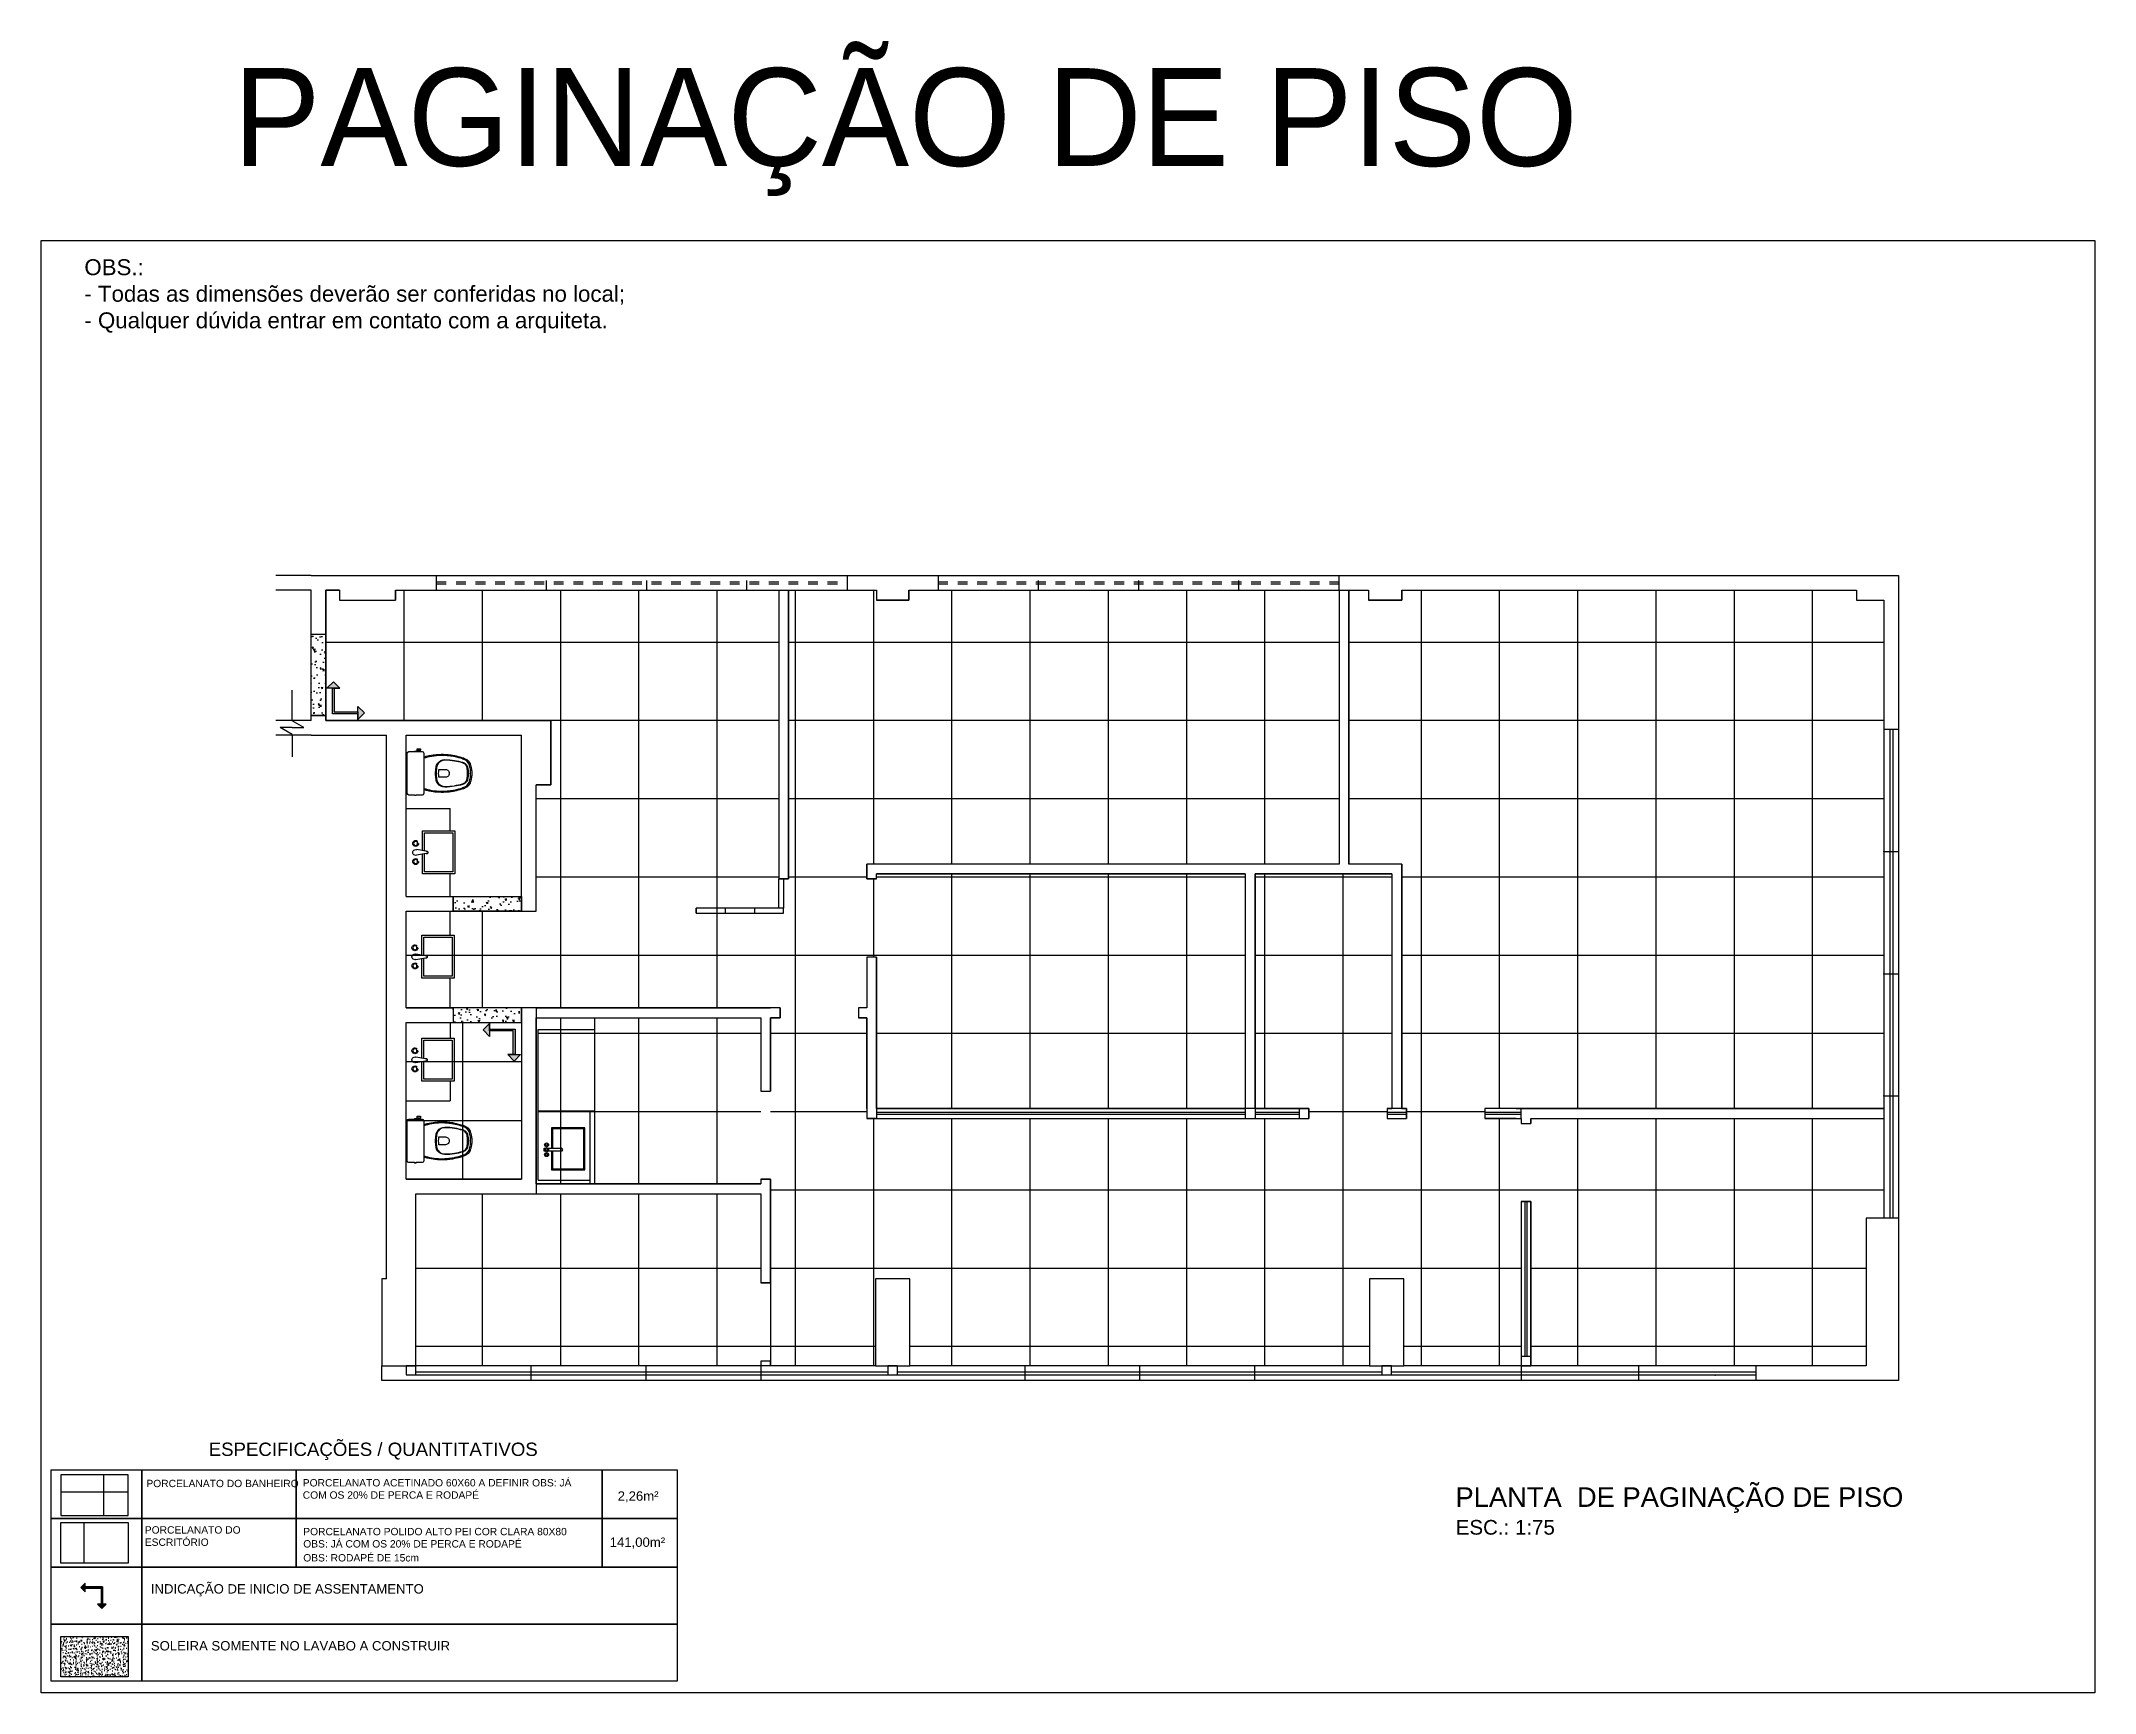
# Model space of a CAD drawing. Header units: millimetres. Extents: x 7034 to 7235, y -465 to -380.
# Drawn here: x 7124.19 to 7145.19, y -396.42 to -379.53 of the extents above; entities that cross this region are included whole.
import ezdxf

# ---------------------------------------------------------------- set-up
doc = ezdxf.new("R2010")
doc.units = ezdxf.units.MM
doc.header["$LTSCALE"] = 0.005
doc.linetypes.add('CONTINUO', pattern=[0])
doc.linetypes.add('DASHED', pattern=[19.05, 12.7, -6.35])
doc.layers.get('0').update_dxf_attribs({"linetype": 'CONTINUO'})
for name, color, linetype in [('.DETALHES PRETO', 250, 'Continuous'), ('0-COTAS', 12, 'Continuous'), ('252', 252, 'Continuous'), ('A-05', 5, 'Continuous'), ('ARQ-PEITORIAL', 4, 'Continuous'), ('ARQ_ALVENARIA', 6, 'Continuous'), ('ARQ_ESQUADRIA', 5, 'Continuous'), ('ARQ_JANELAALTA', 150, 'DASHED'), ('ARQ_MOBILIARIO 1', 8, 'Continuous'), ('ARQ_MOBILIARIO 2', 252, 'Continuous'), ('ARQ_SOLEIRA', 250, 'CONTINUO'), ('JANELA', 10, 'Continuous'), ('LL_DETALHES PRETO', 250, 'Continuous'), ('NN_COTA', 1, 'Continuous'), ('NN_DETALHES PRETO', 250, 'Continuous'), ('NN_PISO', 8, 'Continuous'), ('TEXTO INTERPAM', 255, 'Continuous'), ('TEXTOF', 7, 'Continuous')]:
    doc.layers.add(name, color=color, linetype=linetype)
for name, color, linetype, lineweight in [('0-LAYOUT', 250, 'Continuous', 25), ('ARQ-TXT-GER', 250, 'Continuous', 25), ('ARQ_MOB', 252, 'Continuous', 5), ('TEXTO', 7, 'Continuous', 15)]:
    doc.layers.add(name, color=color, linetype=linetype, lineweight=lineweight)
doc.styles.add('ARIAL', font='arial.ttf', dxfattribs={"height": 2.5})
doc.styles.add('geometric', font='')
doc.styles.get("Standard").update_dxf_attribs({"font": 'arial.ttf'})
doc.styles.add('VERDANA', font='verdana.ttf')
doc.styles.get('geometric').set_extended_font_data('Geometr415 Blk BT')

msp = doc.modelspace()

# ---------------------------------------------------------------- texts
at = {"layer": 'ARQ-PEITORIAL', "insert": (7126.151, -379.809), "char_height": 1, "attachment_point": 1, "style": 'geometric'}
msp.add_mtext_dynamic_manual_height_columns('PAGINAÇÃO DE PISO', width=13.88843, gutter_width=12.5, heights=[0], dxfattribs=at)
at = {"layer": 'ARQ-TXT-GER', "insert": (7124.629, -381.763), "char_height": 0.16293, "width": 6.25452, "attachment_point": 1, "style": 'ARIAL'}
msp.add_mtext('OBS.:\\P- Todas as dimensões deverão ser conferidas no local;\\P- Qualquer dúvida entrar em contato com a arquiteta.', dxfattribs=at)
msp.add_mtext('OBS.:\\P- Todas as dimensões deverão ser conferidas no local;\\P- Qualquer dúvida entrar em contato com a arquiteta.', dxfattribs=at)
at = {"layer": 'TEXTO', "attachment_point": 1}
for s, width, insert, char_height in [('PLANTA  DE PAGINAÇÃO DE PISO', 4.99842, (7138.648, -394.318), 0.2), ('ESC.: 1:75', 3.13121, (7138.651, -394.652), 0.15)]:
    msp.add_mtext_dynamic_manual_height_columns(s, width=width, gutter_width=12.5, heights=[0], dxfattribs=dict(at, insert=insert, char_height=char_height))
at = {"layer": 'TEXTO INTERPAM', "lineweight": 0, "attachment_point": 1, "style": 'ARIAL'}
for s, insert, char_height, width in [('{\\C7;PORCELANATO DO BANHEIRO}', (7125.263, -394.241), 0.07514, 1.47862), ('{\\C7;PORCELANATO ACETINADO 60X60 A DEFINIR OBS: JÁ COM OS 20% DE PERCA E RODAPÉ}', (7126.862, -394.234), 0.07514, 2.87495), ('{\\C7;2,26m²}', (7130.082, -394.359), 0.09613, 0.79243), ('{\\C7;PORCELANATO DO ESCRITÓRIO}', (7125.247, -394.716), 0.07514, 1.47862), ('{\\C7;PORCELANATO POLIDO ALTO PEI COR CLARA 80X80  OBS: JÁ COM OS 20% DE PERCA E RODAPÉ}', (7126.867, -394.733), 0.07514, 2.87495), ('{\\C7;OBS: RODAPÉ DE 15cm}', (7126.867, -395.001), 0.07514, 1.18062), ('{\\C7;141,00m²}', (7130, -394.831), 0.09613, 0.79243)]:
    msp.add_mtext(s, dxfattribs=dict(at, insert=insert, char_height=char_height, width=width))
at = {"layer": 'TEXTO INTERPAM', "lineweight": 0, "char_height": 0.09613, "attachment_point": 1, "style": 'ARIAL'}
for s, insert in [('{\\C7;INDICAÇÃO DE INICIO DE ASSENTAMENTO}', (7125.309, -395.308)), ('{\\C7;SOLEIRA SOMENTE NO LAVABO A CONSTRUIR}', (7125.309, -395.89))]:
    msp.add_mtext(s, dxfattribs=dict(at, insert=insert))
at = {"layer": 'TEXTOF', "insert": (7125.9, -393.861), "char_height": 0.13632, "attachment_point": 1, "style": 'VERDANA'}
msp.add_mtext_dynamic_manual_height_columns('{\\fArial|b0|i0|c0|p34;ESPECIFICAÇÕES / QUANTITATIVOS}', width=5.20367, gutter_width=25, heights=[0], dxfattribs=at)

# ---------------------------------------------------------------- blocks, each defined once
blk = doc.blocks.new('AG')
at = {"ltscale": 0.9}
h = blk.add_hatch(color=1, dxfattribs=at)
h.dxf.hatch_style = 1
h.paths.add_polyline_path([(3165.827, 1032.11), (3165.827, 1031.71), (3166.227, 1031.71), (3166.227, 1031.74), (3165.857, 1031.74), (3165.857, 1032.11)])
edge = h.paths.add_edge_path()
edge.add_line((3166.227, 1031.725), (3166.227, 1031.825))
edge.add_line((3166.227, 1031.825), (3166.227, 1031.625))
edge.add_line((3166.227, 1031.625), (3166.327, 1031.725))
edge.add_line((3166.327, 1031.725), (3166.227, 1031.825))
edge = h.paths.add_edge_path()
edge.add_line((3165.842, 1032.11), (3165.742, 1032.11))
edge.add_line((3165.742, 1032.11), (3165.942, 1032.11))
edge.add_line((3165.942, 1032.11), (3165.842, 1032.21))
edge.add_line((3165.842, 1032.21), (3165.742, 1032.11))
h = blk.add_hatch(color=1, dxfattribs=at)
h.dxf.hatch_style = 1
h.paths.add_polyline_path([(3165.742, 1032.11), (3165.942, 1032.11), (3165.842, 1032.21)])
h.paths.add_polyline_path([(3166.227, 1031.825), (3166.227, 1031.625), (3166.327, 1031.725)])
at = {"color": 1, "ltscale": 0.9}
for points in [[(3165.842, 1032.11), (3165.742, 1032.11), (3165.942, 1032.11), (3165.842, 1032.21), (3165.742, 1032.11)], [(3165.827, 1032.11), (3165.827, 1031.71), (3166.227, 1031.71), (3166.227, 1031.74), (3165.857, 1031.74), (3165.857, 1032.11), (3165.827, 1032.11)], [(3166.227, 1031.725), (3166.227, 1031.825), (3166.227, 1031.625), (3166.327, 1031.725), (3166.227, 1031.825)]]:
    blk.add_lwpolyline(points, dxfattribs=at)
at = {"layer": 'NN_COTA'}
blk.add_line((3165.727, 1031.61), (3165.727, 1031.61), dxfattribs=at)
blk = doc.blocks.new('cbtorb2')
at = {"layer": '252'}
for p, q in [((-0.01, -0.09), (-0.024, -0.008)), ((-0.009, -0.097), (-0.01, -0.09)), ((0.009, -0.097), (0.01, -0.09)), ((0.01, -0.09), (0.024, -0.008))]:
    blk.add_line(p, q, dxfattribs=at)
for centre in [(-0.077, 0), (0.077, 0)]:
    blk.add_circle(centre, 0.017, dxfattribs=at)
for centre, radius, start, end in [((-0.077, 0), 0.025, 341.1513, 198.8487), ((0, 0), 0.025, 341.1513, 198.8487), ((0.077, 0), 0.025, 341.1513, 198.8487), ((-0.077, 0), 0.025, 198.8487, 216.2316), ((-0.093, -0.032), 0.0177, 22.7472, 105.6562), ((-0.077, 0), 0.025, 272.1718, 341.1513), ((0, -0.094), 0.0106, 161.2845, 18.7155), ((0, -0.092), 0.0103, 210.8046, 329.1954), ((0.077, 0), 0.025, 198.8487, 216.2316), ((0.062, -0.032), 0.0177, 22.7472, 105.6562), ((0.077, 0), 0.025, 272.1718, 341.1513)]:
    blk.add_arc(centre, radius, start, end, dxfattribs=at)
blk = doc.blocks.new('Baci01p')
for points in [[(0.17, 0), (0.17, 0.205, 0.059373), (0.169, 0.21, 0.333509), (0.154, 0.222), (0.135, 0.222), (0.104, 0.222), (0.094, 0.222), (0.094, 0.225, 0.252251), (0.094, 0.225, 0.160103), (0.085, 0.228, 0.160103), (0.076, 0.225, 0.252251), (0.076, 0.225), (0.076, 0.222), (0.017, 0.222, 0.327853), (0, 0.207, 0.087637), (0, 0.204), (0, 0), (0, -0.204, 0.087637), (0, -0.207, 0.327853), (0.017, -0.222), (0.076, -0.222), (0.076, -0.225, 0.252251), (0.076, -0.225, 0.160103), (0.085, -0.228, 0.160103), (0.094, -0.225, 0.252251), (0.094, -0.225), (0.094, -0.222), (0.104, -0.222), (0.104, -0.236), (0.102, -0.236), (0.102, -0.252), (0.12, -0.252), (0.138, -0.252), (0.138, -0.236), (0.135, -0.236), (0.135, -0.222), (0.154, -0.222, 0.333509), (0.169, -0.21, 0.059373), (0.17, -0.205)], [(0.291, 0, 0.041331), (0.296, -0.061, 0.129345), (0.313, -0.104, 0.234638), (0.385, -0.14, 0.044666), (0.486, -0.132, 0.031515), (0.566, -0.114, 0.151063), (0.599, -0.095, 0.148094), (0.619, -0.059, 0.031073), (0.621, -0.045, 0.035055), (0.626, 0, 0.035055), (0.621, 0.045, 0.031073), (0.619, 0.059, 0.148094), (0.599, 0.095, 0.151063), (0.566, 0.114, 0.031515), (0.486, 0.132, 0.044666), (0.385, 0.14, 0.234638), (0.313, 0.104, 0.129345), (0.296, 0.061, 0.041331)], [(0.297, 0, -0.041434), (0.301, 0.06, -0.129651), (0.317, 0.1, -0.234583), (0.385, 0.134, -0.044678), (0.485, 0.126, -0.031614), (0.565, 0.108, -0.152477), (0.595, 0.091, -0.148725), (0.613, 0.057, -0.031624), (0.615, 0.044, -0.035113), (0.619, 0, -0.035113), (0.615, -0.044, -0.031624), (0.613, -0.057, -0.148725), (0.595, -0.091, -0.152477), (0.565, -0.108, -0.031614), (0.485, -0.126, -0.044678), (0.385, -0.134, -0.234583), (0.317, -0.1, -0.129651), (0.301, -0.06, -0.041434)], [(0.391, -0.04, 0.164444), (0.415, -0.032, 0.245936), (0.43, 0, 0.245936), (0.415, 0.032, 0.164444), (0.391, 0.04), (0.326, 0.04, 0.108885), (0.326, -0.04)]]:
    blk.add_lwpolyline(points, format="xyb", close=True)
for points in [[(0.076, 0.222), (0.094, 0.222)], [(0.093, 0.225), (0.085, 0.225), (0.077, 0.225)], [(0.076, -0.222), (0.094, -0.222)], [(0.093, -0.225), (0.085, -0.225), (0.077, -0.225)], [(0.104, -0.222), (0.135, -0.222)], [(0.104, -0.236), (0.12, -0.236), (0.135, -0.236)]]:
    blk.add_lwpolyline(points)
for points in [[(0.17, -0.167, -0.003882), (0.205, -0.177, 0.024258), (0.285, -0.191, 0.02486), (0.335, -0.194, 0.033324), (0.385, -0.194, 0.02486), (0.425, -0.191, 0.012268), (0.475, -0.184, 0.015806), (0.525, -0.172, 0.026699), (0.575, -0.157, 0.021919), (0.595, -0.149, 0.174675), (0.643, -0.1, 0.045452), (0.653, -0.07, 0.022856), (0.656, -0.057, 0.041289), (0.66, -0.03, 0.052091), (0.661, -0.023, 0.04333), (0.661, 0, 0.04333), (0.661, 0.023, 0.052091), (0.66, 0.03, 0.041289), (0.656, 0.057, 0.022856), (0.653, 0.07, 0.045452), (0.643, 0.1, 0.174675), (0.595, 0.149, 0.021919), (0.575, 0.157, 0.026699), (0.525, 0.172, 0.015806), (0.475, 0.184, 0.012268), (0.425, 0.191, 0.02486), (0.385, 0.194, 0.033324), (0.335, 0.194, 0.02486), (0.285, 0.191, 0.024258), (0.205, 0.177, -0.003882), (0.17, 0.167)], [(0.173, 0.155, 0.003849), (0.208, 0.165, -0.027799), (0.298, 0.18, -0.018883), (0.336, 0.183, -0.033646), (0.384, 0.182, -0.016781), (0.411, 0.18, -0.015438), (0.473, 0.172, -0.023716), (0.546, 0.154, -0.013571), (0.571, 0.146, -0.02186), (0.59, 0.139, -0.173345), (0.633, 0.095, -0.045814), (0.641, 0.067, -0.024058), (0.644, 0.055, -0.042614), (0.648, 0.029, -0.066108), (0.649, 0.023, -0.047154), (0.649, 0, -0.047154), (0.649, -0.023, -0.066108), (0.648, -0.029, -0.042614), (0.644, -0.055, -0.024058), (0.641, -0.067, -0.045814), (0.633, -0.095, -0.173345), (0.59, -0.139, -0.02186), (0.571, -0.146, -0.013571), (0.546, -0.154, -0.023716), (0.473, -0.172, -0.015438), (0.411, -0.18, -0.016781), (0.384, -0.182, -0.033646), (0.336, -0.183, -0.018883), (0.298, -0.18, -0.027799), (0.208, -0.165, 0.003849), (0.173, -0.155)]]:
    blk.add_lwpolyline(points, format="xyb")
blk = doc.blocks.new('558')
at = {"layer": 'ARQ_MOB', "true_color": 0xed1f24}
h = blk.add_hatch(color=240, dxfattribs=at)
h.dxf.hatch_style = 1
h.paths.add_polyline_path([(32.186, -99.96), (31.924, -99.96), (31.924, -99.904), (31.859, -99.969), (31.924, -100.035), (31.924, -99.979), (32.166, -99.979), (32.166, -100.221), (32.111, -100.221), (32.176, -100.287), (32.242, -100.221), (32.186, -100.221)])
at = {"layer": '0-COTAS'}
blk.add_line((32.186, -99.96), (32.186, -100.221), dxfattribs=at)
at = {"layer": 'NN_COTA'}
for p, q in [((31.924, -99.904), (31.859, -99.969)), ((31.859, -99.969), (31.924, -100.035)), ((31.924, -99.96), (31.924, -99.904)), ((32.186, -99.96), (31.924, -99.96)), ((31.924, -100.035), (31.924, -99.979)), ((31.924, -99.979), (32.166, -99.979)), ((32.166, -99.979), (32.166, -100.221)), ((32.166, -100.221), (32.111, -100.221)), ((32.111, -100.221), (32.176, -100.287)), ((32.176, -100.287), (32.242, -100.221)), ((32.242, -100.221), (32.186, -100.221))]:
    blk.add_line(p, q, dxfattribs=at)

# ---------------------------------------------------------------- hatches: boundary and pattern name
at = {"layer": '.DETALHES PRETO', "ltscale": 0.05, "true_color": 0xae855b}
h = msp.add_hatch(dxfattribs=at)
h.set_pattern_fill('_USER', color=45, scale=0.8, double=1, pattern_type=0)
h.set_pattern_definition([(0, (7127.0993, -386.4769), (0, 0.8), []), (90, (7127.0993, -386.4769), (-0.8, 5e-17), [])])
h.paths.add_polyline_path([(7137.459, -385.147), (7133.359, -385.147), (7133.059, -385.147), (7133.059, -385.247), (7132.729, -385.247), (7132.729, -385.147), (7131.829, -385.147), (7131.829, -388.097), (7132.629, -388.097), (7132.629, -387.947), (7137.459, -387.947)])
h.paths.add_polyline_path([(7143.029, -386.567), (7143.029, -385.247), (7142.749, -385.247), (7142.749, -385.147), (7138.099, -385.147), (7138.099, -385.247), (7137.759, -385.247), (7137.759, -385.147), (7137.559, -385.147), (7137.559, -387.947), (7138.099, -387.947), (7138.099, -390.447), (7138.149, -390.447), (7138.149, -390.547), (7138.949, -390.547), (7138.949, -390.447), (7139.269, -390.447), (7143.029, -390.447)])
h.paths.add_polyline_path([(7137.999, -388.047), (7136.599, -388.047), (7136.599, -390.447), (7137.053, -390.447), (7137.149, -390.447), (7137.149, -390.547), (7137.949, -390.547), (7137.949, -390.447), (7137.999, -390.447)])
h.paths.add_polyline_path([(7142.849, -391.567), (7143.029, -391.567), (7143.029, -390.547), (7139.419, -390.547), (7139.419, -390.597), (7139.319, -390.597), (7139.319, -390.547), (7139.269, -390.547), (7138.949, -390.547), (7138.149, -390.547), (7137.949, -390.547), (7137.149, -390.547), (7137.049, -390.547), (7132.729, -390.547), (7132.629, -390.547), (7132.629, -389.517), (7132.544, -389.517), (7131.744, -389.517), (7131.644, -389.517), (7131.644, -390.267), (7131.644, -391.167), (7131.644, -391.367), (7131.644, -392.227), (7131.644, -393.027), (7131.644, -393.077), (7132.719, -393.077), (7132.719, -392.187), (7133.069, -392.187), (7133.069, -393.077), (7137.769, -393.077), (7137.769, -392.187), (7138.119, -392.187), (7138.119, -393.077), (7139.319, -393.077), (7139.319, -392.977), (7139.319, -391.397), (7139.419, -391.397), (7139.419, -392.977), (7139.419, -393.077), (7141.719, -393.077), (7142.849, -393.077)])
h.paths.add_polyline_path([(7136.499, -388.047), (7132.729, -388.047), (7132.729, -388.097), (7132.629, -388.097), (7131.829, -388.097), (7131.729, -388.097), (7131.729, -385.147), (7127.809, -385.147), (7127.809, -385.247), (7127.239, -385.247), (7127.239, -385.147), (7127.099, -385.147), (7127.099, -385.597), (7127.099, -386.427), (7127.099, -386.477), (7129.399, -386.477), (7129.399, -387.137), (7129.249, -387.137), (7129.249, -388.427), (7129.099, -388.427), (7128.399, -388.427), (7127.919, -388.427), (7127.919, -388.674), (7127.919, -389.114), (7127.919, -389.417), (7128.399, -389.417), (7129.099, -389.417), (7129.249, -389.417), (7131.644, -389.417), (7131.744, -389.417), (7131.744, -389.517), (7132.544, -389.517), (7132.544, -389.417), (7132.629, -389.417), (7132.629, -388.897), (7132.729, -388.897), (7132.729, -390.447), (7136.499, -390.447)])
h.paths.add_polyline_path([(7131.644, -392.227), (7131.544, -392.227), (7131.544, -391.317), (7129.249, -391.317), (7128.019, -391.317), (7128.019, -392.187), (7128.019, -393.077), (7131.544, -393.077), (7131.544, -393.027), (7131.644, -393.027)])
h.paths.add_polyline_path([(7131.544, -390.267), (7131.544, -389.517), (7129.269, -389.517), (7129.269, -391.217), (7131.544, -391.217), (7131.544, -391.167)])
h = msp.add_hatch(dxfattribs=at)
h.set_pattern_fill('_USER', color=45, scale=0.6, double=1, pattern_type=0)
h.set_pattern_definition([(0, (7129.0993, -391.1669), (0, 0.6), []), (90, (7129.0993, -391.1669), (-0.6, 4e-17), [])])
h.paths.add_polyline_path([(7127.919, -389.567), (7129.099, -389.567), (7129.099, -391.167), (7127.919, -391.167)])
h = msp.add_hatch(dxfattribs=at)
h.set_pattern_fill('_USER', color=45, scale=0.6, double=1, pattern_type=0)
h.set_pattern_definition([(0, (-0.1737, -0.16425), (0, 0.6), []), (90, (-0.1737, -0.16425), (-0.6, 4e-17), [])])
h.paths.add_polyline_path([(7125.078, -394.192), (7124.39, -394.192), (7124.39, -394.606), (7125.078, -394.606)])
h = msp.add_hatch(dxfattribs=at)
h.set_pattern_fill('_USER', color=45, scale=0.8, double=1, pattern_type=0)
h.set_pattern_definition([(0, (-0.1737, -0.16425), (0, 0.8), []), (90, (-0.1737, -0.16425), (-0.8, 5e-17), [])])
h.paths.add_polyline_path([(7125.078, -394.677), (7124.39, -394.677), (7124.39, -395.092), (7125.078, -395.092)])
at = {"true_color": 0xc7ab8e}
h = msp.add_hatch(dxfattribs=at)
h.set_pattern_fill('AR-CONC', color=253, scale=0.000417421)
h.set_pattern_definition([(50, (4249.733236, -1612.990216), (0.0760476455, -0.0066533037), [0.0079518636, -0.0874705]), (355, (4249.733236, -1612.990216), (-0.0147113324, 0.0797510752), [0.006361491, -0.069976644]), (100.4514447, (4249.73957, -1612.99077), (0.0613363129, 0.0730977682), [0.0067580442, -0.0743385481]), (46.1842, (4249.73324, -1612.96901), (0.1131539932, -0.0175493364), [0.0119277955, -0.13120575]), (96.6355576, (4249.74267, -1612.97047), (0.0990973912, 0.103280777), [0.0101370705, -0.111507923]), (351.184151, (4249.73324, -1612.96901), (0.099097391, 0.103280777), [0.0095422226, -0.104964488]), (21, (4249.74384, -1612.97431), (0.0632869798, -0.0426876069), [0.0079518636, -0.0874705]), (326, (4249.74384, -1612.97431), (0.0257974437, 0.076883863), [0.006361491, -0.0699764]), (71.451445, (4249.74911, -1612.97787), (0.0890844234, 0.0341962566), [0.0067580442, -0.07433842]), (37.5, (4249.733236, -1612.990216), (0.00128924682, 0.03529502045), [0, -0.0691282013, 0, -0.07103664856, 0, -0.0702414622]), (7.5, (4249.733236, -1612.990216), (0.02789190788, 0.04181744203), [0, -0.04050149216, 0, -0.06753782855, 0, -0.02677127427]), (327.5, (4249.709592, -1612.990216), (0.05659831623, -0.00239129612), [0, -0.02650621215, 0, -0.0826993819, 0, -0.1097357183]), (317.5, (4249.69899, -1612.990216), (0.0618321812, 0.0106135428), [0, -0.0344580758, 0, -0.0549208716, 0, -0.0779282637])])
h.paths.add_polyline_path([(7125.078, -395.842), (7124.39, -395.842), (7124.39, -396.256), (7125.078, -396.256)])
at = {"layer": 'LL_DETALHES PRETO', "ltscale": 0.05, "true_color": 0xc1a181}
h = msp.add_hatch(dxfattribs=at)
h.set_pattern_fill('AR-CONC', color=33, scale=0.001, angle=90)
h.paths.add_polyline_path([(7126.949, -385.597), (7127.099, -385.597), (7127.099, -386.427), (7126.949, -386.427)])
h = msp.add_hatch(dxfattribs=at)
h.set_pattern_fill('AR-CONC', color=33, scale=0.001, angle=90)
h.paths.add_polyline_path([(7128.399, -389.567), (7129.099, -389.567), (7129.099, -389.417), (7128.399, -389.417)])
h.paths.add_polyline_path([(7128.399, -388.277), (7129.099, -388.277), (7129.099, -388.427), (7128.399, -388.427)])

# ---------------------------------------------------------------- linework, layer by layer
at = {"layer": '.DETALHES PRETO', "color": 45, "true_color": 0xae855b}
for points in [[(7124.39, -394.606), (7125.078, -394.606), (7125.078, -394.192), (7124.39, -394.192)], [(7125.078, -394.677), (7125.078, -395.092), (7124.39, -395.092), (7124.39, -394.677)], [(7125.078, -395.842), (7125.078, -396.256), (7124.39, -396.256), (7124.39, -395.842)]]:
    msp.add_lwpolyline(points, close=True, dxfattribs=at)
msp.add_lwpolyline([(7145.186, -381.57), (7145.186, -396.42), (7124.186, -396.42), (7124.186, -381.57)], close=True)
at = {"layer": '0-LAYOUT', "linetype": 'ByBlock'}
msp.add_point((7141.303, -393.17), dxfattribs=at)
at = {"layer": '252'}
for points in [[(7128.086, -387.809), (7128.086, -387.607), (7128.416, -387.607), (7128.416, -388.047), (7128.086, -388.047), (7128.086, -387.846)], [(7128.106, -387.813), (7128.106, -387.627), (7128.396, -387.627), (7128.396, -388.027), (7128.106, -388.027), (7128.106, -387.843)], [(7128.079, -388.876), (7128.079, -388.674), (7128.409, -388.674), (7128.409, -389.114), (7128.079, -389.114), (7128.079, -388.913)], [(7128.099, -388.879), (7128.099, -388.694), (7128.389, -388.694), (7128.389, -389.094), (7128.099, -389.094), (7128.099, -388.91)], [(7128.079, -389.929), (7128.079, -389.727), (7128.409, -389.727), (7128.409, -390.167), (7128.079, -390.167), (7128.079, -389.966)], [(7128.099, -389.933), (7128.099, -389.747), (7128.389, -389.747), (7128.389, -390.147), (7128.099, -390.147), (7128.099, -389.963)]]:
    msp.add_lwpolyline(points, dxfattribs=at)
at = {"layer": 'A-05'}
for points in [[(7133.069, -393.077), (7133.069, -392.187), (7132.719, -392.187), (7132.719, -393.077)], [(7138.119, -393.077), (7138.119, -392.187), (7137.769, -392.187), (7137.769, -393.077)]]:
    msp.add_lwpolyline(points, close=True, dxfattribs=at)
at = {"layer": 'ARQ-PEITORIAL'}
for p, q in [((7131.729, -385.147), (7131.729, -388.097)), ((7131.829, -385.147), (7131.829, -388.097)), ((7137.459, -385.147), (7137.459, -387.947)), ((7137.559, -385.147), (7137.559, -387.947)), ((7126.752, -386.482), (7126.752, -386.169)), ((7126.752, -386.551), (7126.632, -386.551)), ((7126.752, -386.621), (7126.632, -386.551)), ((7126.872, -386.551), (7126.752, -386.482)), ((7126.752, -386.551), (7126.872, -386.551)), ((7143.029, -386.567), (7143.029, -391.567)), ((7143.179, -386.567), (7143.179, -391.567)), ((7126.752, -386.621), (7126.752, -386.851)), ((7137.459, -387.947), (7132.629, -387.947)), ((7132.629, -388.097), (7132.629, -387.947)), ((7136.499, -388.047), (7132.729, -388.047)), ((7132.729, -388.097), (7132.729, -388.047)), ((7136.499, -388.047), (7136.499, -390.547)), ((7136.599, -388.047), (7136.599, -390.547)), ((7137.999, -388.047), (7136.599, -388.047)), ((7138.099, -387.947), (7137.559, -387.947)), ((7137.999, -388.047), (7137.999, -390.447)), ((7138.099, -387.947), (7138.099, -390.447)), ((7131.829, -388.097), (7131.729, -388.097)), ((7132.729, -388.097), (7132.629, -388.097)), ((7132.629, -388.897), (7132.629, -389.417)), ((7132.729, -388.897), (7132.629, -388.897)), ((7132.729, -388.897), (7132.729, -390.547)), ((7129.249, -389.417), (7131.644, -389.417)), ((7129.249, -389.517), (7131.544, -389.517)), ((7131.544, -389.517), (7131.544, -390.267)), ((7131.644, -389.517), (7131.644, -390.267)), ((7131.744, -389.517), (7131.644, -389.517)), ((7131.744, -389.417), (7131.744, -389.517)), ((7132.629, -389.417), (7132.544, -389.417)), ((7132.544, -389.417), (7132.544, -389.517)), ((7132.629, -389.517), (7132.629, -390.547)), ((7131.544, -390.267), (7131.644, -390.267)), ((7132.729, -390.547), (7132.629, -390.547)), ((7136.599, -390.447), (7136.499, -390.447)), ((7137.049, -390.447), (7137.049, -390.547)), ((7137.049, -390.447), (7137.149, -390.447)), ((7137.049, -390.547), (7137.149, -390.547)), ((7137.149, -390.447), (7137.149, -390.547)), ((7137.949, -390.447), (7137.999, -390.447)), ((7137.949, -390.447), (7137.949, -390.547)), ((7137.949, -390.547), (7138.149, -390.547)), ((7138.099, -390.447), (7137.999, -390.447)), ((7138.099, -390.447), (7138.149, -390.447)), ((7138.149, -390.447), (7138.149, -390.547)), ((7139.269, -390.447), (7138.949, -390.447)), ((7138.949, -390.447), (7138.949, -390.547)), ((7139.269, -390.547), (7138.949, -390.547)), ((7139.269, -390.447), (7143.029, -390.447)), ((7139.269, -390.547), (7139.319, -390.547)), ((7139.319, -390.547), (7139.319, -390.447)), ((7139.319, -390.547), (7139.319, -390.597)), ((7139.319, -390.597), (7139.419, -390.597)), ((7139.419, -390.547), (7143.029, -390.547)), ((7139.419, -390.547), (7139.419, -390.597)), ((7129.249, -391.217), (7131.544, -391.217)), ((7131.544, -391.167), (7131.544, -391.217)), ((7129.249, -391.317), (7131.544, -391.317)), ((7131.544, -391.317), (7131.544, -392.227)), ((7131.644, -392.227), (7131.544, -392.227)), ((7131.644, -393.027), (7131.544, -393.027)), ((7131.544, -393.027), (7131.544, -393.077)), ((7131.644, -393.027), (7131.644, -393.077)), ((7139.319, -392.977), (7139.419, -392.977)), ((7139.319, -392.977), (7139.319, -393.077)), ((7139.319, -393.077), (7139.419, -393.077)), ((7139.419, -392.977), (7139.419, -393.077))]:
    msp.add_line(p, q, dxfattribs=at)
for points in [[(7131.744, -389.417), (7131.644, -389.417)], [(7132.629, -390.447), (7132.629, -389.517), (7132.544, -389.517)], [(7131.544, -391.167), (7131.644, -391.167), (7131.644, -391.367), (7131.644, -392.227)]]:
    msp.add_lwpolyline(points, dxfattribs=at)
at = {"layer": 'ARQ_ALVENARIA'}
for p, q in [((7126.949, -384.997), (7126.588, -384.997)), ((7126.949, -384.997), (7143.179, -384.997)), ((7128.229, -385.147), (7128.229, -384.997)), ((7132.429, -384.997), (7132.429, -385.147)), ((7133.359, -384.997), (7133.359, -385.147)), ((7137.459, -385.147), (7137.459, -384.997)), ((7143.179, -384.997), (7143.179, -386.567)), ((7126.949, -385.147), (7126.588, -385.147)), ((7126.949, -385.597), (7126.949, -385.147)), ((7127.099, -385.147), (7127.099, -385.597)), ((7127.239, -385.147), (7127.099, -385.147)), ((7127.239, -385.147), (7127.239, -385.247)), ((7127.239, -385.247), (7127.809, -385.247)), ((7127.809, -385.147), (7132.729, -385.147)), ((7127.809, -385.147), (7127.809, -385.247)), ((7132.729, -385.147), (7132.729, -385.247)), ((7133.059, -385.247), (7132.729, -385.247)), ((7133.059, -385.147), (7133.359, -385.147)), ((7133.059, -385.147), (7133.059, -385.247)), ((7133.359, -385.147), (7137.459, -385.147)), ((7137.459, -385.147), (7137.759, -385.147)), ((7137.759, -385.147), (7137.759, -385.247)), ((7138.099, -385.247), (7137.759, -385.247)), ((7138.099, -385.147), (7142.749, -385.147)), ((7138.099, -385.147), (7138.099, -385.247)), ((7142.749, -385.147), (7142.749, -385.247)), ((7142.749, -385.247), (7143.029, -385.247)), ((7143.029, -385.247), (7143.029, -386.567)), ((7126.949, -385.597), (7127.099, -385.597)), ((7126.949, -386.477), (7126.588, -386.477)), ((7126.949, -386.427), (7127.099, -386.427)), ((7126.949, -386.477), (7126.949, -386.427)), ((7127.099, -386.427), (7127.099, -386.477)), ((7127.099, -386.477), (7129.399, -386.477)), ((7129.399, -386.477), (7129.399, -387.137)), ((7143.029, -386.567), (7143.179, -386.567)), ((7126.949, -386.627), (7126.588, -386.627)), ((7126.949, -386.627), (7127.719, -386.627)), ((7127.719, -392.187), (7127.719, -386.627)), ((7127.919, -386.627), (7129.099, -386.627)), ((7127.919, -388.277), (7127.919, -386.627)), ((7129.099, -388.427), (7129.099, -386.627)), ((7129.249, -388.427), (7129.249, -387.137)), ((7129.399, -387.137), (7129.249, -387.137)), ((7127.919, -388.277), (7128.399, -388.277)), ((7128.399, -388.277), (7128.399, -388.427)), ((7127.919, -389.417), (7127.919, -388.427)), ((7127.919, -388.427), (7128.399, -388.427)), ((7129.099, -388.427), (7129.249, -388.427)), ((7127.919, -389.417), (7128.399, -389.417)), ((7127.919, -389.417), (7128.399, -389.417)), ((7128.399, -389.417), (7128.399, -389.567)), ((7129.099, -389.417), (7129.099, -391.167)), ((7129.249, -389.417), (7129.099, -389.417)), ((7129.249, -389.417), (7129.099, -389.417)), ((7129.249, -389.417), (7129.249, -391.317)), ((7127.919, -391.167), (7127.919, -389.567)), ((7127.919, -389.567), (7128.399, -389.567)), ((7127.919, -391.167), (7129.099, -391.167)), ((7128.019, -391.317), (7129.249, -391.317)), ((7143.029, -391.567), (7142.849, -391.567)), ((7142.849, -391.567), (7142.849, -393.077)), ((7143.179, -391.567), (7143.029, -391.567)), ((7143.179, -391.567), (7143.179, -393.227)), ((7142.849, -393.077), (7141.719, -393.077)), ((7141.719, -393.077), (7141.719, -393.227)), ((7143.179, -393.227), (7141.719, -393.227))]:
    msp.add_line(p, q, dxfattribs=at)
msp.add_lwpolyline([(7127.719, -392.187), (7127.669, -392.187), (7127.669, -393.077), (7128.019, -393.077), (7128.019, -392.187), (7128.019, -391.317)], dxfattribs=at)
at = {"layer": 'ARQ_ESQUADRIA'}
for p, q in [((7143.089, -386.567), (7143.089, -391.567)), ((7143.119, -386.567), (7143.119, -391.567)), ((7143.029, -387.817), (7143.179, -387.817)), ((7143.029, -389.067), (7143.179, -389.067)), ((7143.029, -390.317), (7143.179, -390.317)), ((7136.499, -390.487), (7132.729, -390.487)), ((7136.499, -390.507), (7132.729, -390.507)), ((7137.053, -390.487), (7136.599, -390.487)), ((7137.053, -390.507), (7136.599, -390.507)), ((7138.149, -390.487), (7137.949, -390.487)), ((7138.149, -390.507), (7137.949, -390.507)), ((7139.319, -390.487), (7138.949, -390.487)), ((7139.319, -390.507), (7138.949, -390.507)), ((7139.419, -391.397), (7139.319, -391.397)), ((7139.319, -391.397), (7139.419, -391.397)), ((7139.359, -391.397), (7139.359, -392.977)), ((7139.379, -391.397), (7139.379, -392.977)), ((7129.194, -393.077), (7129.194, -393.227)), ((7130.369, -393.077), (7130.369, -393.227)), ((7131.544, -393.077), (7131.544, -393.227)), ((7134.244, -393.077), (7134.244, -393.227)), ((7135.419, -393.077), (7135.419, -393.227)), ((7136.594, -393.077), (7136.594, -393.227)), ((7139.319, -393.077), (7139.319, -393.227)), ((7140.519, -393.077), (7140.519, -393.227)), ((7128.019, -393.137), (7132.844, -393.137)), ((7128.019, -393.167), (7132.844, -393.167)), ((7132.944, -393.137), (7137.894, -393.137)), ((7132.944, -393.167), (7137.894, -393.167)), ((7137.994, -393.137), (7141.719, -393.137)), ((7137.994, -393.167), (7141.719, -393.167))]:
    msp.add_line(p, q, dxfattribs=at)
for points in [[(7127.919, -393.077), (7127.919, -393.167), (7128.019, -393.167), (7128.019, -393.077)], [(7132.844, -393.077), (7132.844, -393.167), (7132.944, -393.167), (7132.944, -393.077)], [(7137.894, -393.077), (7137.894, -393.167), (7137.994, -393.167), (7137.994, -393.077)]]:
    msp.add_lwpolyline(points, close=True, dxfattribs=at)
for p in [(7143.029, -387.817), (7143.029, -389.067), (7143.029, -390.317), (7134.244, -393.077), (7135.419, -393.077), (7136.594, -393.077)]:
    msp.add_point(p, dxfattribs=at)
at = {"layer": 'ARQ_JANELAALTA', "ltscale": 0.5}
for p, q in [((7128.229, -385.062), (7132.429, -385.062)), ((7128.229, -385.082), (7132.429, -385.082)), ((7129.354, -385.147), (7129.354, -384.997)), ((7130.379, -385.147), (7130.379, -384.997)), ((7131.404, -385.147), (7131.404, -384.997)), ((7133.359, -385.062), (7137.459, -385.062)), ((7133.359, -385.082), (7137.459, -385.082)), ((7134.384, -385.147), (7134.384, -384.997)), ((7135.409, -385.147), (7135.409, -384.997)), ((7136.434, -385.147), (7136.434, -384.997))]:
    msp.add_line(p, q, dxfattribs=at)
for p in [(7130.379, -385.147), (7131.404, -385.147), (7134.384, -385.147), (7135.409, -385.147), (7136.434, -385.147)]:
    msp.add_point(p, dxfattribs=at)
at = {"layer": 'ARQ_MOBILIARIO 1', "linetype": 'Continuous'}
for p, q in [((7130.631, -385.147), (7131.031, -385.147)), ((7127.919, -387.377), (7128.369, -387.377)), ((7128.369, -387.607), (7128.369, -387.377)), ((7128.369, -388.277), (7128.369, -388.047)), ((7128.369, -388.674), (7128.369, -388.427)), ((7130.884, -388.448), (7130.884, -388.397)), ((7131.184, -388.448), (7131.184, -388.397)), ((7131.484, -388.448), (7131.484, -388.397)), ((7128.369, -389.417), (7128.369, -389.114)), ((7129.849, -391.217), (7129.849, -389.517)), ((7128.369, -389.567), (7128.369, -389.727)), ((7129.269, -391.177), (7129.269, -389.637)), ((7129.269, -389.637), (7129.849, -389.637)), ((7128.369, -390.167), (7128.369, -390.367)), ((7127.919, -390.367), (7128.369, -390.367)), ((7129.269, -390.47), (7129.849, -390.47)), ((7129.799, -391.217), (7129.799, -390.47))]:
    msp.add_line(p, q, dxfattribs=at)
for points in [[(7131.779, -388.097), (7131.779, -388.397), (7131.729, -388.397), (7131.729, -388.097)], [(7131.779, -388.397), (7130.884, -388.397), (7130.884, -388.448), (7131.779, -388.448)]]:
    msp.add_lwpolyline(points, close=True, dxfattribs=at)
msp.add_lwpolyline([(7129.269, -391.177), (7129.799, -391.177)], dxfattribs=at)
at = {"layer": 'ARQ_MOBILIARIO 2'}
for p, q in [((7129.736, -390.653), (7129.416, -390.653)), ((7129.416, -390.653), (7129.416, -390.852)), ((7129.736, -391.063), (7129.736, -390.653)), ((7129.329, -390.882), (7129.329, -390.852)), ((7129.329, -390.852), (7129.339, -390.852)), ((7129.339, -390.882), (7129.329, -390.882)), ((7129.339, -390.852), (7129.342, -390.852)), ((7129.339, -390.882), (7129.342, -390.882)), ((7129.369, -390.852), (7129.505, -390.852)), ((7129.369, -390.852), (7129.482, -390.852)), ((7129.505, -390.882), (7129.369, -390.882)), ((7129.482, -390.882), (7129.369, -390.882)), ((7129.416, -390.882), (7129.416, -391.063)), ((7129.736, -391.064), (7129.416, -391.064))]:
    msp.add_line(p, q, dxfattribs=at)
msp.add_lwpolyline([(7129.406, -390.882), (7129.406, -391.073), (7129.746, -391.073), (7129.746, -390.643), (7129.406, -390.643), (7129.406, -390.852)], dxfattribs=at)
for centre, radius in [((7129.355, -390.817), 0.02), ((7129.355, -390.817), 0.01), ((7129.355, -390.867), 0.02), ((7129.355, -390.917), 0.02), ((7129.355, -390.867), 0.01), ((7129.355, -390.917), 0.01)]:
    msp.add_circle(centre, radius, dxfattribs=at)
msp.add_arc((7129.505, -390.867), 0.015, 270, 90, dxfattribs=at)
at = {"layer": 'ARQ_SOLEIRA'}
for points in [[(7126.949, -385.597), (7127.099, -385.597), (7127.099, -386.427), (7126.949, -386.427)], [(7128.399, -388.277), (7129.099, -388.277), (7129.099, -388.427), (7128.399, -388.427)], [(7128.399, -389.567), (7129.099, -389.567), (7129.099, -389.417), (7128.399, -389.417)]]:
    msp.add_lwpolyline(points, close=True, dxfattribs=at)
at = {"layer": 'JANELA'}
for p, q in [((7132.729, -390.447), (7136.499, -390.447)), ((7132.729, -390.547), (7137.049, -390.547)), ((7136.599, -390.447), (7137.053, -390.447)), ((7139.319, -391.397), (7139.319, -392.977)), ((7139.419, -391.397), (7139.419, -392.977)), ((7127.669, -393.227), (7127.669, -393.077)), ((7132.719, -393.077), (7128.019, -393.077)), ((7137.769, -393.077), (7133.069, -393.077)), ((7141.719, -393.077), (7138.119, -393.077)), ((7141.719, -393.227), (7127.669, -393.227))]:
    msp.add_line(p, q, dxfattribs=at)
at = {"layer": 'NN_DETALHES PRETO'}
for points in [[(7124.288, -394.14), (7125.217, -394.14), (7125.217, -394.638), (7124.288, -394.638)], [(7125.217, -394.14), (7126.795, -394.14), (7126.795, -394.638), (7125.217, -394.638)], [(7126.795, -394.14), (7129.924, -394.14), (7129.924, -394.638), (7126.795, -394.638)], [(7129.924, -394.14), (7130.689, -394.14), (7130.689, -394.638), (7129.924, -394.638)], [(7124.288, -394.638), (7125.217, -394.638), (7125.217, -395.136), (7124.288, -395.136)], [(7125.217, -394.638), (7126.795, -394.638), (7126.795, -395.136), (7125.217, -395.136)], [(7126.795, -394.638), (7129.924, -394.638), (7129.924, -395.136), (7126.795, -395.136)], [(7129.924, -394.638), (7130.689, -394.638), (7130.689, -395.136), (7129.924, -395.136)], [(7124.288, -395.136), (7125.217, -395.136), (7125.217, -395.718), (7124.288, -395.718)], [(7125.217, -395.136), (7130.689, -395.136), (7130.689, -395.718), (7125.217, -395.718)], [(7124.288, -395.718), (7125.217, -395.718), (7125.217, -396.301), (7124.288, -396.301)], [(7125.217, -395.718), (7130.689, -395.718), (7130.689, -396.301), (7125.217, -396.301)]]:
    msp.add_lwpolyline(points, close=True, dxfattribs=at)
at = {"layer": 'NN_PISO'}
msp.add_line((7131.644, -392.227), (7131.644, -393.027), dxfattribs=at)
msp.add_lwpolyline([(7127.099, -385.147), (7127.239, -385.147), (7127.239, -385.247), (7127.809, -385.247), (7127.809, -385.147), (7131.729, -385.147), (7131.729, -388.097), (7131.829, -388.097), (7131.829, -385.147), (7132.729, -385.147), (7132.729, -385.247), (7133.059, -385.247), (7133.059, -385.147), (7137.459, -385.147), (7137.459, -387.947), (7132.629, -387.947), (7132.629, -388.097), (7132.729, -388.097), (7132.729, -388.047), (7136.499, -388.047), (7136.499, -390.447), (7132.729, -390.447), (7132.729, -388.897), (7132.629, -388.897), (7132.629, -389.417), (7132.544, -389.417), (7132.544, -389.517), (7132.629, -389.517), (7132.629, -390.547), (7137.149, -390.547), (7137.149, -390.447), (7136.599, -390.447), (7136.599, -388.047), (7137.999, -388.047), (7137.999, -390.447), (7137.949, -390.447), (7137.949, -390.547), (7138.149, -390.547), (7138.149, -390.447), (7138.099, -390.447), (7138.099, -387.947), (7137.559, -387.947), (7137.559, -385.147), (7137.759, -385.147), (7137.759, -385.247), (7138.099, -385.247), (7138.099, -385.147), (7142.749, -385.147), (7142.749, -385.247), (7143.029, -385.247), (7143.029, -390.447), (7138.949, -390.447), (7138.949, -390.547), (7139.319, -390.547), (7139.319, -390.597), (7139.419, -390.597), (7139.419, -390.547), (7143.029, -390.547), (7143.029, -391.567), (7142.849, -391.567), (7142.849, -393.077), (7139.419, -393.077), (7139.419, -391.397), (7139.319, -391.397), (7139.319, -393.077), (7138.119, -393.077), (7138.119, -392.187), (7137.769, -392.187), (7137.769, -393.077), (7133.069, -393.077), (7133.069, -392.187), (7132.719, -392.187), (7132.719, -393.077), (7131.644, -393.077), (7131.644, -393.027), (7131.544, -393.027), (7131.544, -393.077), (7128.019, -393.077), (7128.019, -392.187), (7128.019, -392.187), (7128.019, -391.317), (7131.544, -391.317), (7131.544, -392.227), (7131.644, -392.227), (7131.644, -391.167), (7131.544, -391.167), (7131.544, -391.217), (7129.249, -391.217), (7129.249, -389.517), (7131.544, -389.517), (7131.544, -390.267), (7131.644, -390.267), (7131.644, -389.517), (7131.744, -389.517), (7131.744, -389.417), (7127.919, -389.417), (7127.919, -388.427), (7129.249, -388.427), (7129.249, -387.137), (7129.399, -387.137), (7129.399, -386.477), (7127.099, -386.477), (7127.099, -385.147)], dxfattribs=at)
msp.add_lwpolyline([(7127.919, -389.567), (7129.099, -389.567), (7129.099, -391.167), (7127.919, -391.167)], close=True, dxfattribs=at)

# ---------------------------------------------------------------- block references
at = {"color": 1, "xscale": -0.6543243221128952, "yscale": 0.6543243221128952, "zscale": 0.6543243221128952}
for p, rotation in [((6452.092, -2457.889), 270), ((7804.107, 1681.845), 90)]:
    msp.add_blockref('AG', p, dxfattribs=dict(at, rotation=rotation))
at = {"layer": '0-COTAS', "xscale": 0.6815974329338133, "yscale": 0.6815974329338133, "zscale": 0.6815974329338133}
msp.add_blockref('558', (7102.877, -327.202), dxfattribs=at)
at = {"layer": '252', "xscale": -1.203670021924481, "yscale": 1.203670021924481, "zscale": 1.203670021924481, "rotation": 90}
for p in [(7128.016, -387.828), (7128.009, -388.895), (7128.009, -389.948)]:
    msp.add_blockref('cbtorb2', p, dxfattribs=at)
at = {"layer": 'ARQ_MOBILIARIO 1', "linetype": 'Continuous', "xscale": -1, "rotation": 180}
for p in [(7127.929, -387.019), (7127.929, -390.776)]:
    msp.add_blockref('Baci01p', p, dxfattribs=at)

msp.set_redraw_order([(e.dxf.handle, doc.entitydb.next_handle()) for e in msp.query("TEXT MTEXT ATTDEF DIMENSION ARC_DIMENSION")])  # texts and dimensions are drawn at this point

doc.saveas('drawing.dxf')
